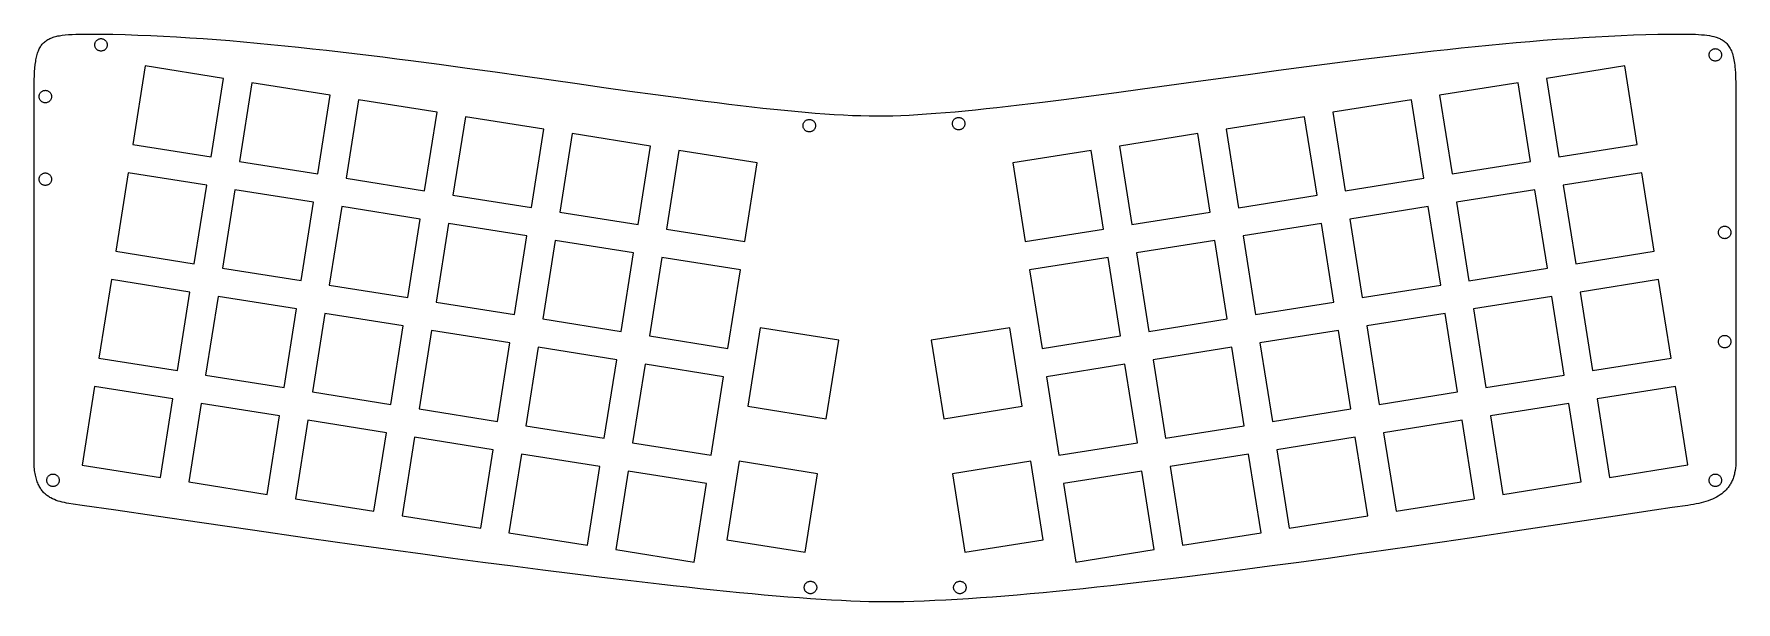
# Model space of a CAD drawing. Extents: x 5 to 305, y 5 to 105.
import ezdxf

# ---------------------------------------------------------------- set-up
doc = ezdxf.new("R2010")
doc.units = 0
doc.layers.get('0').update_dxf_attribs({"linetype": 'CONTINUOUS'})

msp = doc.modelspace()

# ---------------------------------------------------------------- linework, layer by layer
at = {"color": 7}
for p, q in [((5.688344, 101.831619), (5.764156, 102.031817)), ((5.764156, 102.031817), (5.845059, 102.223552)), ((5.845059, 102.223552), (5.931204, 102.407002)), ((5.931204, 102.407002), (6.022745, 102.582347)), ((6.022745, 102.582347), (6.119832, 102.749763)), ((6.119832, 102.749763), (6.222619, 102.90943)), ((6.222619, 102.90943), (6.331257, 103.061526)), ((6.331257, 103.061526), (6.445899, 103.206228)), ((6.445899, 103.206228), (6.566696, 103.343715)), ((6.566696, 103.343715), (6.693802, 103.474165)), ((6.693802, 103.474165), (6.827369, 103.597757)), ((6.827369, 103.597757), (6.967548, 103.714668)), ((6.967548, 103.714668), (7.114492, 103.825076)), ((7.114492, 103.825076), (7.268352, 103.929161)), ((7.268352, 103.929161), (7.429282, 104.0271)), ((7.429282, 104.0271), (7.597434, 104.119071)), ((7.597434, 104.119071), (7.772959, 104.205253)), ((7.772959, 104.205253), (7.95601, 104.285823)), ((7.95601, 104.285823), (8.146739, 104.360961)), ((8.146739, 104.360961), (8.345299, 104.430844)), ((8.345299, 104.430844), (8.551841, 104.49565)), ((8.551841, 104.49565), (8.766517, 104.555557)), ((8.766517, 104.555557), (8.989481, 104.610745)), ((8.989481, 104.610745), (9.220884, 104.66139)), ((9.220884, 104.66139), (9.460878, 104.707672)), ((9.460878, 104.707672), (9.709616, 104.749768)), ((9.709616, 104.749768), (9.96725, 104.787857)), ((9.96725, 104.787857), (10.509813, 104.852725)), ((10.509813, 104.852725), (11.089787, 104.903702)), ((11.089787, 104.903702), (11.708388, 104.942213)), ((11.708388, 104.942213), (12.366835, 104.969685)), ((12.366835, 104.969685), (13.066345, 104.987543)), ((13.066345, 104.987543), (13.808135, 104.997212)), ((13.808135, 104.997212), (14.593424, 105.000118)), ((14.593424, 105.000118), (15.65781, 104.997418)), ((15.65781, 104.997418), (16.729924, 104.989376)), ((15.708257, 103.099802), (15.713946, 103.212073)), ((15.713946, 102.987303), (15.708257, 103.099802)), ((15.713946, 103.212073), (15.73064, 103.321138)), ((15.73064, 102.878069), (15.713946, 102.987303)), ((15.73064, 103.321138), (15.757782, 103.426441)), ((15.757782, 102.77265), (15.73064, 102.878069)), ((15.757782, 103.426441), (15.794815, 103.527424)), ((15.794815, 102.671598), (15.757782, 102.77265)), ((15.794815, 103.527424), (15.841183, 103.62353)), ((15.841183, 102.575462), (15.794815, 102.671598)), ((15.841183, 103.62353), (15.896327, 103.714202)), ((15.896327, 102.484796), (15.841183, 102.575462)), ((15.896327, 103.714202), (15.959691, 103.798883)), ((15.959691, 102.400148), (15.896327, 102.484796)), ((15.959691, 103.798883), (16.030718, 103.877015)), ((16.030718, 102.322071), (15.959691, 102.400148)), ((16.030718, 103.877015), (16.108851, 103.948042)), ((16.108851, 102.251116), (16.030718, 102.322071)), ((16.108851, 103.948042), (16.193531, 104.011406)), ((16.193531, 102.187834), (16.108851, 102.251116)), ((16.193531, 104.011406), (16.284203, 104.066551)), ((16.284203, 102.132775), (16.193531, 102.187834)), ((16.284203, 104.066551), (16.380309, 104.112918)), ((16.380309, 102.086491), (16.284203, 102.132775)), ((16.380309, 104.112918), (16.481292, 104.149952)), ((16.481292, 102.049534), (16.380309, 102.086491)), ((16.481292, 104.149952), (16.586595, 104.177094)), ((16.586595, 102.022453), (16.481292, 102.049534)), ((16.586595, 104.177094), (16.695661, 104.193788)), ((16.695661, 102.0058), (16.586595, 102.022453)), ((16.695661, 104.193788), (16.807932, 104.199476)), ((16.807932, 102.000127), (16.695661, 102.0058)), ((16.729924, 104.989376), (18.896646, 104.957607)), ((16.807932, 104.199476), (16.920445, 104.193788)), ((16.807932, 104.199476), (16.807932, 104.199476)), ((16.920445, 102.0058), (16.807932, 102.000127)), ((16.920445, 104.193788), (17.029723, 104.177094)), ((17.029723, 102.022453), (16.920445, 102.0058)), ((17.029723, 104.177094), (17.13521, 104.149952)), ((17.13521, 102.049534), (17.029723, 102.022453)), ((17.13521, 104.149952), (17.236351, 104.112918)), ((17.236351, 102.086491), (17.13521, 102.049534)), ((17.236351, 104.112918), (17.332591, 104.066551)), ((17.332591, 102.132775), (17.236351, 102.086491)), ((17.332591, 104.066551), (17.423374, 104.011406)), ((17.423374, 102.187834), (17.332591, 102.132775)), ((17.423374, 104.011406), (17.508146, 103.948042)), ((17.508146, 102.251116), (17.423374, 102.187834)), ((17.508146, 103.948042), (17.586351, 103.877015)), ((17.586351, 102.322071), (17.508146, 102.251116)), ((17.586351, 103.877015), (17.657435, 103.798883)), ((17.657435, 102.400148), (17.586351, 102.322071)), ((17.657435, 103.798883), (17.720842, 103.714202)), ((17.720842, 102.484796), (17.657435, 102.400148)), ((17.720842, 103.714202), (17.776017, 103.62353)), ((17.776017, 102.575462), (17.720842, 102.484796)), ((17.776017, 103.62353), (17.822405, 103.527424)), ((17.822405, 102.671598), (17.776017, 102.575462)), ((17.822405, 103.527424), (17.859451, 103.426441)), ((17.859451, 102.77265), (17.822405, 102.671598)), ((17.859451, 103.426441), (17.886599, 103.321138)), ((17.886599, 102.878069), (17.859451, 102.77265)), ((17.886599, 103.321138), (17.903296, 103.212073)), ((17.903296, 102.987303), (17.886599, 102.878069)), ((17.903296, 103.212073), (17.908984, 103.099802)), ((17.908984, 103.099802), (17.903296, 102.987303)), ((18.896646, 104.957607), (21.092218, 104.905501)), ((21.092218, 104.905501), (23.315264, 104.833745)), ((23.315264, 104.833745), (25.564409, 104.743027)), ((25.564409, 104.743027), (27.838281, 104.634036)), ((27.838281, 104.634036), (30.135504, 104.50746)), ((30.135504, 104.50746), (32.454705, 104.363986)), ((32.454705, 104.363986), (34.794508, 104.204304)), ((34.794508, 104.204304), (37.15354, 104.029101)), ((37.15354, 104.029101), (39.530427, 103.839065)), ((39.530427, 103.839065), (41.923793, 103.634885)), ((41.923793, 103.634885), (44.332266, 103.417248)), ((44.332266, 103.417248), (46.754469, 103.186844)), ((46.754469, 103.186844), (49.18903, 102.944359)), ((49.18903, 102.944359), (51.634574, 102.690483)), ((51.634574, 102.690483), (54.089726, 102.425902)), ((54.089726, 102.425902), (56.553113, 102.151307)), ((56.553113, 102.151307), (59.02336, 101.867383)), ((249.197668, 101.743855), (251.668846, 102.023403)), ((251.668846, 102.023403), (254.131968, 102.294447)), ((254.131968, 102.294447), (256.585553, 102.556356)), ((256.585553, 102.556356), (259.028118, 102.808499)), ((259.028118, 102.808499), (261.458179, 103.050245)), ((261.458179, 103.050245), (263.874254, 103.280965)), ((263.874254, 103.280965), (266.27486, 103.500027)), ((266.27486, 103.500027), (268.658515, 103.706801)), ((268.658515, 103.706801), (271.023735, 103.900657)), ((271.023735, 103.900657), (273.369037, 104.080964)), ((273.369037, 104.080964), (275.69294, 104.247091)), ((275.69294, 104.247091), (277.99396, 104.398408)), ((277.99396, 104.398408), (280.270615, 104.534284)), ((280.270615, 104.534284), (282.52142, 104.65409)), ((282.52142, 104.65409), (284.744895, 104.757193)), ((284.744895, 104.757193), (286.939556, 104.842965)), ((286.939556, 104.842965), (289.103919, 104.910774)), ((289.103919, 104.910774), (291.236504, 104.959989)), ((291.236504, 104.959989), (293.335825, 104.989981)), ((293.335825, 104.989981), (295.400402, 105.000118)), ((295.400402, 105.000118), (296.065614, 104.997908)), ((296.065614, 104.997908), (296.699824, 104.990705)), ((296.699824, 104.990705), (297.303758, 104.977646)), ((297.303758, 104.977646), (297.87814, 104.95787)), ((297.87814, 104.95787), (298.423695, 104.930517)), ((298.423695, 104.930517), (298.941149, 104.894723)), ((298.941149, 104.894723), (299.431225, 104.849629)), ((299.431225, 104.849629), (299.89465, 104.794372)), ((299.89465, 104.794372), (300.332147, 104.728092)), ((300.332147, 104.728092), (300.744442, 104.649926)), ((300.455339, 101.950313), (300.518621, 102.034994)), ((300.518621, 102.034994), (300.589577, 102.113126)), ((300.589577, 102.113126), (300.667653, 102.184153)), ((300.667653, 102.184153), (300.752301, 102.247517)), ((300.744442, 104.649926), (301.132259, 104.559013)), ((300.752301, 102.247517), (300.842968, 102.302662)), ((300.842968, 102.302662), (300.939103, 102.349029)), ((300.939103, 102.349029), (301.040156, 102.386063)), ((301.040156, 102.386063), (301.145575, 102.413205)), ((301.132259, 104.559013), (301.496325, 104.454492)), ((301.145575, 102.413205), (301.254809, 102.429899)), ((301.254809, 102.429899), (301.367307, 102.435587)), ((301.367307, 102.435587), (301.479578, 102.429899)), ((301.367307, 102.435587), (301.367307, 102.435587)), ((301.479578, 102.429899), (301.588643, 102.413205)), ((301.496325, 104.454492), (301.669676, 104.396859)), ((301.588643, 102.413205), (301.693946, 102.386063)), ((301.669676, 104.396859), (301.837362, 104.335501)), ((301.693946, 102.386063), (301.794929, 102.349029)), ((301.794929, 102.349029), (301.891035, 102.302662)), ((301.837362, 104.335501), (301.999472, 104.27031)), ((301.891035, 102.302662), (301.981707, 102.247517)), ((301.981707, 102.247517), (302.066388, 102.184153)), ((301.999472, 104.27031), (302.156097, 104.201179)), ((302.066388, 102.184153), (302.14452, 102.113126)), ((302.14452, 102.113126), (302.215547, 102.034994)), ((302.156097, 104.201179), (302.307327, 104.128)), ((302.215547, 102.034994), (302.278911, 101.950313)), ((302.307327, 104.128), (302.453254, 104.050665)), ((302.453254, 104.050665), (302.593967, 103.969066)), ((302.593967, 103.969066), (302.729558, 103.883097)), ((302.729558, 103.883097), (302.904097, 103.760318)), ((302.904097, 103.760318), (303.069745, 103.629167)), ((303.069745, 103.629167), (303.226722, 103.489379)), ((303.226722, 103.489379), (303.375249, 103.340694)), ((303.375249, 103.340694), (303.515547, 103.182848)), ((303.515547, 103.182848), (303.647837, 103.015579)), ((303.647837, 103.015579), (303.772338, 102.838624)), ((303.772338, 102.838624), (303.889273, 102.651722)), ((303.889273, 102.651722), (303.998862, 102.45461)), ((303.998862, 102.45461), (304.101326, 102.247025)), ((304.101326, 102.247025), (304.196886, 102.028705)), ((304.196886, 102.028705), (304.285762, 101.799388)), ((5.096754, 98.37788), (5.146843, 99.019955)), ((5.146843, 99.019955), (5.209987, 99.619625)), ((5.209987, 99.619625), (5.287403, 100.178318)), ((5.287403, 100.178318), (5.331845, 100.442742)), ((5.331845, 100.442742), (5.380311, 100.697457)), ((5.380311, 100.697457), (5.432954, 100.94264)), ((5.432954, 100.94264), (5.489927, 101.17847)), ((5.489927, 101.17847), (5.551382, 101.405124)), ((5.551382, 101.405124), (5.61747, 101.622781)), ((5.61747, 101.622781), (5.688344, 101.831619)), ((24.585579, 99.388745), (22.395877, 85.560131)), ((38.412815, 97.197664), (24.585579, 99.388745)), ((59.02336, 101.867383), (61.499092, 101.574821)), ((61.499092, 101.574821), (63.978936, 101.274308)), ((63.978936, 101.274308), (66.461517, 100.966531)), ((66.461517, 100.966531), (68.945461, 100.65218)), ((68.945461, 100.65218), (71.429393, 100.331943)), ((71.429393, 100.331943), (76.391726, 99.67656)), ((76.391726, 99.67656), (81.337521, 99.00589)), ((81.337521, 99.00589), (86.255784, 98.325436)), ((224.369089, 98.619324), (229.316208, 99.276958)), ((229.316208, 99.276958), (234.284487, 99.923273)), ((234.284487, 99.923273), (239.262065, 100.553223)), ((239.262065, 100.553223), (241.750634, 100.860486)), ((241.750634, 100.860486), (244.23708, 101.161765)), ((244.23708, 101.161765), (246.719919, 101.456432)), ((246.719919, 101.456432), (249.197668, 101.743855)), ((285.415137, 99.387367), (271.586523, 97.197664)), ((287.604839, 85.560131), (285.415137, 99.387367)), ((300.267632, 101.335913), (300.273306, 101.448184)), ((300.273306, 101.223415), (300.267632, 101.335913)), ((300.273306, 101.448184), (300.289958, 101.557249)), ((300.289958, 101.11418), (300.273306, 101.223415)), ((300.289958, 101.557249), (300.317039, 101.662552)), ((300.317039, 101.008762), (300.289958, 101.11418)), ((300.317039, 101.662552), (300.353997, 101.763535)), ((300.353997, 100.907709), (300.317039, 101.008762)), ((300.353997, 101.763535), (300.40028, 101.859641)), ((300.40028, 100.811574), (300.353997, 100.907709)), ((300.40028, 101.859641), (300.455339, 101.950313)), ((300.455339, 100.720907), (300.40028, 100.811574)), ((300.518621, 100.636259), (300.455339, 100.720907)), ((300.589577, 100.558182), (300.518621, 100.636259)), ((300.667653, 100.487227), (300.589577, 100.558182)), ((300.752301, 100.423945), (300.667653, 100.487227)), ((300.842968, 100.368886), (300.752301, 100.423945)), ((300.939103, 100.322603), (300.842968, 100.368886)), ((301.040156, 100.285645), (300.939103, 100.322603)), ((301.145575, 100.258564), (301.040156, 100.285645)), ((301.254809, 100.241912), (301.145575, 100.258564)), ((301.367307, 100.236238), (301.254809, 100.241912)), ((301.479578, 100.241912), (301.367307, 100.236238)), ((301.588643, 100.258564), (301.479578, 100.241912)), ((301.693946, 100.285645), (301.588643, 100.258564)), ((301.794929, 100.322603), (301.693946, 100.285645)), ((301.891035, 100.368886), (301.794929, 100.322603)), ((301.981707, 100.423945), (301.891035, 100.368886)), ((302.066388, 100.487227), (301.981707, 100.423945)), ((302.14452, 100.558182), (302.066388, 100.487227)), ((302.215547, 100.636259), (302.14452, 100.558182)), ((302.278911, 100.720907), (302.215547, 100.636259)), ((302.278911, 101.950313), (302.334056, 101.859641)), ((302.334056, 100.811574), (302.278911, 100.720907)), ((302.334056, 101.859641), (302.380423, 101.763535)), ((302.380423, 100.907709), (302.334056, 100.811574)), ((302.380423, 101.763535), (302.417457, 101.662552)), ((302.417457, 101.008762), (302.380423, 100.907709)), ((302.417457, 101.662552), (302.444599, 101.557249)), ((302.444599, 101.11418), (302.417457, 101.008762)), ((302.444599, 101.557249), (302.461293, 101.448184)), ((302.461293, 101.223415), (302.444599, 101.11418)), ((302.461293, 101.448184), (302.466981, 101.335913)), ((302.466981, 101.335913), (302.461293, 101.223415)), ((304.285762, 101.799388), (304.368175, 101.558811)), ((304.368175, 101.558811), (304.444347, 101.306711)), ((304.444347, 101.306711), (304.514498, 101.042827)), ((304.514498, 101.042827), (304.578848, 100.766896)), ((304.578848, 100.766896), (304.637619, 100.478655)), ((304.637619, 100.478655), (304.691031, 100.177843)), ((304.691031, 100.177843), (304.739306, 99.864196)), ((304.739306, 99.864196), (304.782664, 99.537452)), ((304.782664, 99.537452), (304.821326, 99.197349)), ((304.821326, 99.197349), (304.855512, 98.843625)), ((5.0026, 95.35703), (5.012644, 96.182977)), ((5.012644, 96.182977), (5.030873, 96.960817)), ((5.030873, 96.960817), (5.058504, 97.691976)), ((5.058504, 97.691976), (5.096754, 98.37788)), ((36.223112, 83.370429), (38.412815, 97.197664)), ((43.401313, 96.408048), (41.21161, 82.580813)), ((57.228548, 94.218345), (43.401313, 96.408048)), ((86.255784, 98.325436), (91.135522, 97.640704)), ((91.135522, 97.640704), (100.73544, 96.280427)), ((100.73544, 96.280427), (105.433633, 95.615893)), ((200.366097, 95.337902), (209.773325, 96.628944)), ((209.773325, 96.628944), (219.454995, 97.955414)), ((219.454995, 97.955414), (224.369089, 98.619324)), ((266.599403, 96.408048), (252.772168, 94.216967)), ((268.790484, 82.579435), (266.599403, 96.408048)), ((271.586523, 97.197664), (273.776226, 83.370429)), ((304.855512, 98.843625), (304.911342, 98.094262)), ((304.911342, 98.094262), (304.951921, 97.287264)), ((304.951921, 97.287264), (304.979016, 96.420531)), ((304.979016, 96.420531), (304.994392, 95.491965)), ((4.999523, 94.481551), (5.0026, 95.35703)), ((4.999523, 90.85042), (4.999523, 94.481551)), ((5.892491, 93.995103), (5.89818, 94.107617)), ((5.89818, 93.882832), (5.892491, 93.995103)), ((5.89818, 94.107617), (5.914874, 94.216895)), ((5.914874, 93.773767), (5.89818, 93.882832)), ((5.914874, 94.216895), (5.942016, 94.322382)), ((5.942016, 93.668464), (5.914874, 93.773767)), ((5.942016, 94.322382), (5.979049, 94.423522)), ((5.979049, 93.567481), (5.942016, 93.668464)), ((5.979049, 94.423522), (6.025417, 94.519762)), ((6.025417, 93.471375), (5.979049, 93.567481)), ((6.025417, 94.519762), (6.080561, 94.610545)), ((6.080561, 93.380703), (6.025417, 93.471375)), ((6.080561, 94.610545), (6.143925, 94.695317)), ((6.143925, 93.296022), (6.080561, 93.380703)), ((6.143925, 94.695317), (6.214952, 94.773523)), ((6.214952, 93.21789), (6.143925, 93.296022)), ((6.214952, 94.773523), (6.293085, 94.844606)), ((6.293085, 93.146863), (6.214952, 93.21789)), ((6.293085, 94.844606), (6.377765, 94.908013)), ((6.377765, 93.083499), (6.293085, 93.146863)), ((6.377765, 94.908013), (6.468437, 94.963188)), ((6.468437, 93.028354), (6.377765, 93.083499)), ((6.468437, 94.963188), (6.564543, 95.009576)), ((6.564543, 92.981987), (6.468437, 93.028354)), ((6.564543, 95.009576), (6.665526, 95.046622)), ((6.665526, 95.046622), (6.770829, 95.073771)), ((6.770829, 95.073771), (6.879895, 95.090467)), ((6.879895, 95.090467), (6.992166, 95.096156)), ((6.992166, 95.096156), (7.104664, 95.090467)), ((6.992166, 95.096156), (6.992166, 95.096156)), ((7.104664, 95.090467), (7.213898, 95.073771)), ((7.213898, 95.073771), (7.319317, 95.046622)), ((7.319317, 95.046622), (7.42037, 95.009576)), ((7.42037, 95.009576), (7.516505, 94.963188)), ((7.516505, 93.028354), (7.42037, 92.981987)), ((7.516505, 94.963188), (7.607172, 94.908013)), ((7.607172, 93.083499), (7.516505, 93.028354)), ((7.607172, 94.908013), (7.691819, 94.844606)), ((7.691819, 93.146863), (7.607172, 93.083499)), ((7.691819, 94.844606), (7.769896, 94.773523)), ((7.769896, 93.21789), (7.691819, 93.146863)), ((7.769896, 94.773523), (7.840851, 94.695317)), ((7.840851, 93.296022), (7.769896, 93.21789)), ((7.840851, 94.695317), (7.904134, 94.610545)), ((7.904134, 93.380703), (7.840851, 93.296022)), ((7.904134, 94.610545), (7.959192, 94.519762)), ((7.959192, 93.471375), (7.904134, 93.380703)), ((7.959192, 94.519762), (8.005476, 94.423522)), ((8.005476, 93.567481), (7.959192, 93.471375)), ((8.005476, 94.423522), (8.042434, 94.322382)), ((8.042434, 93.668464), (8.005476, 93.567481)), ((8.042434, 94.322382), (8.069514, 94.216895)), ((8.069514, 93.773767), (8.042434, 93.668464)), ((8.069514, 94.216895), (8.086167, 94.107617)), ((8.086167, 93.882832), (8.069514, 93.773767)), ((8.086167, 94.107617), (8.09184, 93.995103)), ((8.09184, 93.995103), (8.086167, 93.882832)), ((55.038845, 80.39111), (57.228548, 94.218345)), ((62.217046, 93.427352), (60.025966, 79.600116)), ((76.044282, 91.237649), (62.217046, 93.427352)), ((105.433633, 95.615893), (110.049322, 94.969101)), ((110.049322, 94.969101), (114.571513, 94.345559)), ((114.571513, 94.345559), (118.989211, 93.750769)), ((118.989211, 93.750769), (121.15544, 93.465878)), ((121.15544, 93.465878), (123.291423, 93.190239)), ((123.291423, 93.190239), (125.395786, 92.924541)), ((180.694811, 92.771616), (182.754564, 93.023521)), ((182.754564, 93.023521), (186.977426, 93.556043)), ((186.977426, 93.556043), (191.328211, 94.122643)), ((191.328211, 94.122643), (195.795055, 94.718278)), ((195.795055, 94.718278), (200.366097, 95.337902)), ((247.78367, 93.427352), (233.956434, 91.237649)), ((249.97475, 79.600116), (247.78367, 93.427352)), ((252.772168, 94.216967), (254.961871, 80.389732)), ((304.994392, 95.491965), (304.999817, 94.499465)), ((304.999817, 94.499465), (305.004468, 81.530189)), ((4.99953, 83.104468), (4.999523, 90.85042)), ((6.665526, 92.944953), (6.564543, 92.981987)), ((6.770829, 92.917811), (6.665526, 92.944953)), ((6.879895, 92.901117), (6.770829, 92.917811)), ((6.992166, 92.895429), (6.879895, 92.901117)), ((7.104664, 92.901117), (6.992166, 92.895429)), ((7.213898, 92.917811), (7.104664, 92.901117)), ((7.319317, 92.944953), (7.213898, 92.917811)), ((7.42037, 92.981987), (7.319317, 92.944953)), ((73.854579, 77.410414), (76.044282, 91.237649)), ((81.031402, 90.448033), (78.841699, 76.620798)), ((94.858637, 88.25833), (81.031402, 90.448033)), ((125.395786, 92.924541), (127.467154, 92.669473)), ((127.467154, 92.669473), (129.504153, 92.425722)), ((129.504153, 92.425722), (131.505409, 92.193976)), ((131.505409, 92.193976), (133.469548, 91.974924)), ((133.469548, 91.974924), (135.395195, 91.769254)), ((135.395195, 91.769254), (137.280975, 91.577653)), ((137.280975, 91.577653), (139.125516, 91.400811)), ((139.125516, 91.400811), (140.927442, 91.239415)), ((140.927442, 91.239415), (142.685379, 91.094154)), ((142.685379, 91.094154), (144.397952, 90.965715)), ((144.397952, 90.965715), (146.063788, 90.854787)), ((146.063788, 90.854787), (147.681513, 90.762058)), ((147.681513, 90.762058), (149.249751, 90.688216)), ((149.249751, 90.688216), (150.767129, 90.633949)), ((150.767129, 90.633949), (152.232272, 90.599946)), ((152.232272, 90.599946), (153.643806, 90.586894)), ((153.643806, 90.586894), (154.32904, 90.58844)), ((154.32904, 90.58844), (155.000357, 90.595482)), ((155.000357, 90.595482), (156.357982, 90.625013)), ((156.357982, 90.625013), (157.772795, 90.673783)), ((157.772795, 90.673783), (159.243313, 90.741161)), ((159.243313, 90.741161), (160.768054, 90.826516)), ((160.768054, 90.826516), (162.345535, 90.929219)), ((162.345535, 90.929219), (163.974272, 91.048638)), ((163.974272, 91.048638), (165.652784, 91.184143)), ((165.652784, 91.184143), (167.379587, 91.335104)), ((167.141061, 89.927305), (167.212016, 90.00551)), ((167.212016, 90.00551), (167.290093, 90.076594)), ((167.290093, 90.076594), (167.37474, 90.140001)), ((167.37474, 90.140001), (167.465407, 90.195176)), ((167.379587, 91.335104), (169.153198, 91.500889)), ((167.465407, 90.195176), (167.561542, 90.241564)), ((167.561542, 90.241564), (167.662595, 90.27861)), ((167.662595, 90.27861), (167.768014, 90.305759)), ((167.768014, 90.305759), (167.877248, 90.322455)), ((167.877248, 90.322455), (167.989746, 90.328144)), ((167.989746, 90.328144), (168.102017, 90.322455)), ((167.989746, 90.328144), (167.989746, 90.328144)), ((168.102017, 90.322455), (168.211083, 90.305759)), ((168.211083, 90.305759), (168.316386, 90.27861)), ((168.316386, 90.27861), (168.417369, 90.241564)), ((168.417369, 90.241564), (168.513475, 90.195176)), ((168.513475, 90.195176), (168.604147, 90.140001)), ((168.604147, 90.140001), (168.688827, 90.076594)), ((168.688827, 90.076594), (168.76696, 90.00551)), ((168.76696, 90.00551), (168.837986, 89.927305)), ((169.153198, 91.500889), (170.972136, 91.680869)), ((170.972136, 91.680869), (172.834916, 91.874413)), ((172.834916, 91.874413), (174.740056, 92.08089)), ((174.740056, 92.08089), (176.686074, 92.29967)), ((176.686074, 92.29967), (178.671487, 92.530122)), ((178.671487, 92.530122), (180.694811, 92.771616)), ((228.967936, 90.448033), (215.140701, 88.256952)), ((231.157639, 76.61942), (228.967936, 90.448033)), ((233.956434, 91.237649), (236.146137, 77.409036)), ((92.668934, 74.431095), (94.858637, 88.25833)), ((99.847135, 87.468714), (97.657433, 73.640101)), ((113.674371, 85.277634), (99.847135, 87.468714)), ((140.555762, 88.874313), (140.561435, 88.986827)), ((140.561435, 88.762042), (140.555762, 88.874313)), ((140.561435, 88.986827), (140.578088, 89.096105)), ((140.578088, 88.652977), (140.561435, 88.762042)), ((140.578088, 89.096105), (140.605168, 89.201592)), ((140.605168, 88.547674), (140.578088, 88.652977)), ((140.605168, 89.201592), (140.642126, 89.302733)), ((140.642126, 88.446691), (140.605168, 88.547674)), ((140.642126, 89.302733), (140.68841, 89.398972)), ((140.68841, 88.350585), (140.642126, 88.446691)), ((140.68841, 89.398972), (140.743468, 89.489755)), ((140.743468, 88.259913), (140.68841, 88.350585)), ((140.743468, 89.489755), (140.806751, 89.574527)), ((140.806751, 88.175232), (140.743468, 88.259913)), ((140.806751, 89.574527), (140.877706, 89.652733)), ((140.877706, 88.0971), (140.806751, 88.175232)), ((140.877706, 89.652733), (140.955783, 89.723816)), ((140.955783, 88.026073), (140.877706, 88.0971)), ((140.955783, 89.723816), (141.04043, 89.787223)), ((141.04043, 87.962709), (140.955783, 88.026073)), ((141.04043, 89.787223), (141.131097, 89.842398)), ((141.131097, 87.907564), (141.04043, 87.962709)), ((141.131097, 89.842398), (141.227232, 89.888786)), ((141.227232, 87.861197), (141.131097, 87.907564)), ((141.227232, 89.888786), (141.328285, 89.925832)), ((141.328285, 87.824163), (141.227232, 87.861197)), ((141.328285, 89.925832), (141.433704, 89.952981)), ((141.433704, 87.797021), (141.328285, 87.824163)), ((141.433704, 89.952981), (141.542938, 89.969677)), ((141.542938, 87.780327), (141.433704, 87.797021)), ((141.542938, 89.969677), (141.655436, 89.975366)), ((141.655436, 87.774639), (141.542938, 87.780327)), ((141.655436, 89.975366), (141.767934, 89.969677)), ((141.655436, 89.975366), (141.655436, 89.975366)), ((141.767934, 87.780327), (141.655436, 87.774639)), ((141.767934, 89.969677), (141.877168, 89.952981)), ((141.877168, 87.797021), (141.767934, 87.780327)), ((141.877168, 89.952981), (141.982587, 89.925832)), ((141.982587, 87.824163), (141.877168, 87.797021)), ((141.982587, 89.925832), (142.08364, 89.888786)), ((142.08364, 87.861197), (141.982587, 87.824163)), ((142.08364, 89.888786), (142.179775, 89.842398)), ((142.179775, 87.907564), (142.08364, 87.861197)), ((142.179775, 89.842398), (142.270442, 89.787223)), ((142.270442, 87.962709), (142.179775, 87.907564)), ((142.270442, 89.787223), (142.35509, 89.723816)), ((142.35509, 88.026073), (142.270442, 87.962709)), ((142.35509, 89.723816), (142.433166, 89.652733)), ((142.433166, 88.0971), (142.35509, 88.026073)), ((142.433166, 89.652733), (142.504122, 89.574527)), ((142.504122, 88.175232), (142.433166, 88.0971)), ((142.504122, 89.574527), (142.567404, 89.489755)), ((142.567404, 88.259913), (142.504122, 88.175232)), ((142.567404, 89.489755), (142.622463, 89.398972)), ((142.622463, 88.350585), (142.567404, 88.259913)), ((142.622463, 89.398972), (142.668746, 89.302733)), ((142.668746, 88.446691), (142.622463, 88.350585)), ((142.668746, 89.302733), (142.705704, 89.201592)), ((142.705704, 88.547674), (142.668746, 88.446691)), ((142.705704, 89.201592), (142.732785, 89.096105)), ((142.732785, 88.652977), (142.705704, 88.547674)), ((142.732785, 89.096105), (142.749437, 88.986827)), ((142.749437, 88.762042), (142.732785, 88.652977)), ((142.749437, 88.986827), (142.755111, 88.874313)), ((142.755111, 88.874313), (142.749437, 88.762042)), ((166.890072, 89.227091), (166.895745, 89.339605)), ((166.895745, 89.11482), (166.890072, 89.227091)), ((166.895745, 89.339605), (166.912397, 89.448883)), ((166.912397, 89.005755), (166.895745, 89.11482)), ((166.912397, 89.448883), (166.939478, 89.554369)), ((166.939478, 88.900452), (166.912397, 89.005755)), ((166.939478, 89.554369), (166.976436, 89.65551)), ((166.976436, 88.799469), (166.939478, 88.900452)), ((166.976436, 89.65551), (167.02272, 89.75175)), ((167.02272, 88.703363), (166.976436, 88.799469)), ((167.02272, 89.75175), (167.077778, 89.842533)), ((167.077778, 88.612691), (167.02272, 88.703363)), ((167.077778, 89.842533), (167.141061, 89.927305)), ((167.141061, 88.52801), (167.077778, 88.612691)), ((167.212016, 88.449878), (167.141061, 88.52801)), ((167.290093, 88.378851), (167.212016, 88.449878)), ((167.37474, 88.315487), (167.290093, 88.378851)), ((167.465407, 88.260342), (167.37474, 88.315487)), ((167.561542, 88.213975), (167.465407, 88.260342)), ((167.662595, 88.176941), (167.561542, 88.213975)), ((167.768014, 88.149799), (167.662595, 88.176941)), ((167.877248, 88.133105), (167.768014, 88.149799)), ((167.989746, 88.127417), (167.877248, 88.133105)), ((168.102017, 88.133105), (167.989746, 88.127417)), ((168.211083, 88.149799), (168.102017, 88.133105)), ((168.316386, 88.176941), (168.211083, 88.149799)), ((168.417369, 88.213975), (168.316386, 88.176941)), ((168.513475, 88.260342), (168.417369, 88.213975)), ((168.604147, 88.315487), (168.513475, 88.260342)), ((168.688827, 88.378851), (168.604147, 88.315487)), ((168.76696, 88.449878), (168.688827, 88.378851)), ((168.837986, 88.52801), (168.76696, 88.449878)), ((168.837986, 89.927305), (168.901351, 89.842533)), ((168.901351, 88.612691), (168.837986, 88.52801)), ((168.901351, 89.842533), (168.956495, 89.75175)), ((168.956495, 88.703363), (168.901351, 88.612691)), ((168.956495, 89.75175), (169.002863, 89.65551)), ((169.002863, 88.799469), (168.956495, 88.703363)), ((169.002863, 89.65551), (169.039896, 89.554369)), ((169.039896, 88.900452), (169.002863, 88.799469)), ((169.039896, 89.554369), (169.067038, 89.448883)), ((169.067038, 89.005755), (169.039896, 88.900452)), ((169.067038, 89.448883), (169.083732, 89.339605)), ((169.083732, 89.11482), (169.067038, 89.005755)), ((169.083732, 89.339605), (169.089421, 89.227091)), ((169.089421, 89.227091), (169.083732, 89.11482)), ((210.152203, 87.467336), (196.324967, 85.277634)), ((212.341905, 73.640101), (210.152203, 87.467336)), ((215.140701, 88.256952), (217.330404, 74.429717)), ((22.395877, 85.560131), (36.223112, 83.370429)), ((111.484668, 71.450398), (113.674371, 85.277634)), ((118.662869, 84.488018), (116.473166, 70.659405)), ((132.490104, 82.298315), (118.662869, 84.488018)), ((191.336469, 84.48664), (177.510612, 82.296937)), ((193.526172, 70.659405), (191.336469, 84.48664)), ((196.324967, 85.277634), (198.51467, 71.44902)), ((273.776226, 83.370429), (287.604839, 85.560131)), ((4.99953, 30.000388), (4.99953, 83.104468)), ((41.21161, 82.580813), (55.038845, 80.39111)), ((130.300401, 68.469702), (132.490104, 82.298315)), ((177.510612, 82.296937), (179.700315, 68.469702)), ((254.961871, 80.389732), (268.790484, 82.579435)), ((305.004468, 81.530189), (305.003951, 62.249927)), ((5.892491, 79.44302), (5.89818, 79.555534)), ((5.89818, 79.330749), (5.892491, 79.44302)), ((5.89818, 79.555534), (5.914874, 79.664811)), ((5.914874, 79.221683), (5.89818, 79.330749)), ((5.914874, 79.664811), (5.942016, 79.770298)), ((5.942016, 79.116381), (5.914874, 79.221683)), ((5.942016, 79.770298), (5.979049, 79.871439)), ((5.979049, 79.015397), (5.942016, 79.116381)), ((5.979049, 79.871439), (6.025417, 79.967679)), ((6.025417, 78.919291), (5.979049, 79.015397)), ((6.025417, 79.967679), (6.080561, 80.058462)), ((6.080561, 78.828619), (6.025417, 78.919291)), ((6.080561, 80.058462), (6.143925, 80.143234)), ((6.143925, 78.743939), (6.080561, 78.828619)), ((6.143925, 80.143234), (6.214952, 80.221439)), ((6.214952, 78.665806), (6.143925, 78.743939)), ((6.214952, 80.221439), (6.293085, 80.292523)), ((6.293085, 78.59478), (6.214952, 78.665806)), ((6.293085, 80.292523), (6.377765, 80.35593)), ((6.377765, 78.531415), (6.293085, 78.59478)), ((6.377765, 80.35593), (6.468437, 80.411105)), ((6.468437, 78.476271), (6.377765, 78.531415)), ((6.468437, 80.411105), (6.564543, 80.457493)), ((6.564543, 78.429904), (6.468437, 78.476271)), ((6.564543, 80.457493), (6.665526, 80.494539)), ((6.665526, 78.39287), (6.564543, 78.429904)), ((6.665526, 80.494539), (6.770829, 80.521687)), ((6.770829, 78.365728), (6.665526, 78.39287)), ((6.770829, 80.521687), (6.879895, 80.538384)), ((6.879895, 78.349034), (6.770829, 78.365728)), ((6.879895, 80.538384), (6.992166, 80.544072)), ((6.992166, 78.343345), (6.879895, 78.349034)), ((6.992166, 80.544072), (7.104664, 80.538384)), ((6.992166, 80.544072), (6.992166, 80.544072)), ((7.104664, 78.349034), (6.992166, 78.343345)), ((7.104664, 80.538384), (7.213898, 80.521687)), ((7.213898, 78.365728), (7.104664, 78.349034)), ((7.213898, 80.521687), (7.319317, 80.494539)), ((7.319317, 78.39287), (7.213898, 78.365728)), ((7.319317, 80.494539), (7.42037, 80.457493)), ((7.42037, 78.429904), (7.319317, 78.39287)), ((7.42037, 80.457493), (7.516505, 80.411105)), ((7.516505, 78.476271), (7.42037, 78.429904)), ((7.516505, 80.411105), (7.607172, 80.35593)), ((7.607172, 78.531415), (7.516505, 78.476271)), ((7.607172, 80.35593), (7.691819, 80.292523)), ((7.691819, 78.59478), (7.607172, 78.531415)), ((7.691819, 80.292523), (7.769896, 80.221439)), ((7.769896, 78.665806), (7.691819, 78.59478)), ((7.769896, 80.221439), (7.840851, 80.143234)), ((7.840851, 78.743939), (7.769896, 78.665806)), ((7.840851, 80.143234), (7.904134, 80.058462)), ((7.904134, 78.828619), (7.840851, 78.743939)), ((7.904134, 80.058462), (7.959192, 79.967679)), ((7.959192, 78.919291), (7.904134, 78.828619)), ((7.959192, 79.967679), (8.005476, 79.871439)), ((8.005476, 79.015397), (7.959192, 78.919291)), ((8.005476, 79.871439), (8.042434, 79.770298)), ((8.042434, 79.116381), (8.005476, 79.015397)), ((8.042434, 79.770298), (8.069514, 79.664811)), ((8.069514, 79.221683), (8.042434, 79.116381)), ((8.069514, 79.664811), (8.086167, 79.555534)), ((8.086167, 79.330749), (8.069514, 79.221683)), ((8.086167, 79.555534), (8.09184, 79.44302)), ((8.09184, 79.44302), (8.086167, 79.330749)), ((21.606261, 80.573011), (19.413802, 66.744398)), ((35.433496, 78.381931), (21.606261, 80.573011)), ((33.242415, 64.554695), (35.433496, 78.381931)), ((60.025966, 79.600116), (73.854579, 77.410414)), ((236.146137, 77.409036), (249.97475, 79.600116)), ((288.394455, 80.573011), (274.56722, 78.383309)), ((274.56722, 78.383309), (276.756923, 64.554695)), ((290.584158, 66.744398), (288.394455, 80.573011)), ((40.420616, 77.592315), (38.230914, 63.765079)), ((54.24923, 75.402612), (40.420616, 77.592315)), ((52.058149, 61.575377), (54.24923, 75.402612)), ((78.841699, 76.620798), (92.668934, 74.431095)), ((217.330404, 74.429717), (231.157639, 76.61942)), ((269.5801, 77.592315), (255.751487, 75.402612)), ((255.751487, 75.402612), (257.942567, 61.573999)), ((271.769803, 63.763701), (269.5801, 77.592315)), ((59.23635, 74.612996), (57.046647, 60.784383)), ((73.063585, 72.421915), (59.23635, 74.612996)), ((70.873882, 58.59468), (73.063585, 72.421915)), ((97.657433, 73.640101), (111.484668, 71.450398)), ((198.51467, 71.44902), (212.341905, 73.640101)), ((250.764366, 74.611618), (236.935753, 72.421915)), ((236.935753, 72.421915), (239.126834, 58.593302)), ((252.954069, 60.784383), (250.764366, 74.611618)), ((78.052083, 71.632299), (75.861003, 57.805064)), ((91.879319, 69.442597), (78.052083, 71.632299)), ((89.689616, 55.615362), (91.879319, 69.442597)), ((116.473166, 70.659405), (130.300401, 68.469702)), ((179.700315, 68.469702), (193.526172, 70.659405)), ((231.948633, 71.632299), (218.12002, 69.441219)), ((218.12002, 69.441219), (220.3111, 55.613984)), ((234.138336, 57.803686), (231.948633, 71.632299)), ((301.915766, 70.066848), (301.921455, 70.179119)), ((301.921455, 69.954334), (301.915766, 70.066848)), ((301.921455, 70.179119), (301.938151, 70.288185)), ((301.938151, 69.845057), (301.921455, 69.954334)), ((301.938151, 70.288185), (301.9653, 70.393488)), ((301.9653, 69.73957), (301.938151, 69.845057)), ((301.9653, 70.393488), (302.002346, 70.494471)), ((302.002346, 69.638429), (301.9653, 69.73957)), ((302.002346, 70.494471), (302.048734, 70.590577)), ((302.048734, 69.542189), (302.002346, 69.638429)), ((302.048734, 70.590577), (302.103909, 70.681249)), ((302.103909, 69.451406), (302.048734, 69.542189)), ((302.103909, 70.681249), (302.167316, 70.765929)), ((302.167316, 69.366634), (302.103909, 69.451406)), ((302.167316, 70.765929), (302.238399, 70.844062)), ((302.238399, 69.288429), (302.167316, 69.366634)), ((302.238399, 70.844062), (302.316605, 70.915088)), ((302.316605, 69.217345), (302.238399, 69.288429)), ((302.316605, 70.915088), (302.401376, 70.978453)), ((302.401376, 69.153938), (302.316605, 69.217345)), ((302.401376, 70.978453), (302.49216, 71.033597)), ((302.49216, 69.098763), (302.401376, 69.153938)), ((302.49216, 71.033597), (302.588399, 71.079965)), ((302.588399, 69.052375), (302.49216, 69.098763)), ((302.588399, 71.079965), (302.68954, 71.116998)), ((302.68954, 69.015329), (302.588399, 69.052375)), ((302.68954, 71.116998), (302.795027, 71.14414)), ((302.795027, 68.988181), (302.68954, 69.015329)), ((302.795027, 71.14414), (302.904305, 71.160834)), ((302.904305, 71.160834), (303.016819, 71.166523)), ((303.016819, 71.166523), (303.12909, 71.160834)), ((303.016819, 71.166523), (303.016819, 71.166523)), ((303.12909, 71.160834), (303.238155, 71.14414)), ((303.238155, 71.14414), (303.343458, 71.116998)), ((303.343458, 69.015329), (303.238155, 68.988181)), ((303.343458, 71.116998), (303.444441, 71.079965)), ((303.444441, 69.052375), (303.343458, 69.015329)), ((303.444441, 71.079965), (303.540547, 71.033597)), ((303.540547, 69.098763), (303.444441, 69.052375)), ((303.540547, 71.033597), (303.631219, 70.978453)), ((303.631219, 69.153938), (303.540547, 69.098763)), ((303.631219, 70.978453), (303.7159, 70.915088)), ((303.7159, 69.217345), (303.631219, 69.153938)), ((303.7159, 70.915088), (303.794032, 70.844062)), ((303.794032, 69.288429), (303.7159, 69.217345)), ((303.794032, 70.844062), (303.865059, 70.765929)), ((303.865059, 69.366634), (303.794032, 69.288429)), ((303.865059, 70.765929), (303.928423, 70.681249)), ((303.928423, 69.451406), (303.865059, 69.366634)), ((303.928423, 70.681249), (303.983568, 70.590577)), ((303.983568, 69.542189), (303.928423, 69.451406)), ((303.983568, 70.590577), (304.029935, 70.494471)), ((304.029935, 69.638429), (303.983568, 69.542189)), ((304.029935, 70.494471), (304.066968, 70.393488)), ((304.066968, 69.73957), (304.029935, 69.638429)), ((304.066968, 70.393488), (304.094111, 70.288185)), ((304.094111, 69.845057), (304.066968, 69.73957)), ((304.094111, 70.288185), (304.110805, 70.179119)), ((304.110805, 69.954334), (304.094111, 69.845057)), ((304.110805, 70.179119), (304.116493, 70.066848)), ((304.116493, 70.066848), (304.110805, 69.954334)), ((19.413802, 66.744398), (33.242415, 64.554695)), ((96.867817, 68.652981), (94.676736, 54.824368)), ((110.695052, 66.4619), (96.867817, 68.652981)), ((108.503971, 52.634665), (110.695052, 66.4619)), ((213.132899, 68.651603), (199.305664, 66.4619)), ((199.305664, 66.4619), (201.495367, 52.633287)), ((215.322602, 54.824368), (213.132899, 68.651603)), ((276.756923, 64.554695), (290.584158, 66.744398)), ((302.904305, 68.971484), (302.795027, 68.988181)), ((303.016819, 68.965796), (302.904305, 68.971484)), ((303.12909, 68.971484), (303.016819, 68.965796)), ((303.238155, 68.988181), (303.12909, 68.971484)), ((38.230914, 63.765079), (52.058149, 61.575377)), ((115.68355, 65.672284), (113.49247, 51.845049)), ((129.510786, 63.482582), (115.68355, 65.672284)), ((127.321083, 49.655346), (129.510786, 63.482582)), ((194.317166, 65.670906), (180.489931, 63.481204)), ((180.489931, 63.481204), (182.679633, 49.653968)), ((196.506869, 51.843671), (194.317166, 65.670906)), ((257.942567, 61.573999), (271.769803, 63.763701)), ((18.625564, 61.757278), (16.435862, 47.928664)), ((32.452799, 59.566197), (18.625564, 61.757278)), ((57.046647, 60.784383), (70.873882, 58.59468)), ((239.126834, 58.593302), (252.954069, 60.784383)), ((291.375152, 61.757278), (277.546539, 59.567575)), ((293.564855, 47.930043), (291.375152, 61.757278)), ((305.003951, 62.249927), (304.999817, 30.000388)), ((30.263097, 45.738962), (32.452799, 59.566197)), ((37.441298, 58.776581), (35.251595, 44.949346)), ((51.267155, 56.586878), (37.441298, 58.776581)), ((75.861003, 57.805064), (89.689616, 55.615362)), ((220.3111, 55.613984), (234.138336, 57.803686)), ((272.559418, 58.777959), (258.732183, 56.586878)), ((274.749121, 44.949346), (272.559418, 58.777959)), ((277.546539, 59.567575), (279.736241, 45.738962)), ((49.07883, 42.759643), (51.267155, 56.586878)), ((56.257031, 55.797263), (54.067329, 41.968649)), ((70.084266, 53.606182), (56.257031, 55.797263)), ((94.676736, 54.824368), (108.503971, 52.634665)), ((201.495367, 52.633287), (215.322602, 54.824368)), ((253.743685, 55.797263), (239.91645, 53.60756)), ((255.934766, 41.968649), (253.743685, 55.797263)), ((258.732183, 56.586878), (260.921886, 42.759643)), ((67.893186, 39.778947), (70.084266, 53.606182)), ((75.071387, 52.816566), (72.881684, 38.989331)), ((88.898622, 50.626863), (75.071387, 52.816566)), ((113.49247, 51.845049), (127.321083, 49.655346)), ((133.008247, 53.283721), (130.818544, 39.456486)), ((146.83686, 51.094018), (133.008247, 53.283721)), ((144.645779, 37.265405), (146.83686, 51.094018)), ((176.99247, 53.283721), (163.165234, 51.094018)), ((163.165234, 51.094018), (165.354937, 37.266783)), ((179.182172, 39.456486), (176.99247, 53.283721)), ((182.679633, 49.653968), (196.506869, 51.843671)), ((234.927951, 52.816566), (221.100716, 50.626863)), ((237.119032, 38.989331), (234.927951, 52.816566)), ((239.91645, 53.60756), (242.106152, 39.778947)), ((301.921455, 50.954335), (301.938151, 51.063569)), ((301.938151, 51.063569), (301.9653, 51.168988)), ((301.9653, 51.168988), (302.002346, 51.270041)), ((302.002346, 51.270041), (302.048734, 51.366176)), ((302.048734, 51.366176), (302.103909, 51.456843)), ((302.103909, 51.456843), (302.167316, 51.541491)), ((302.167316, 51.541491), (302.238399, 51.619568)), ((302.238399, 51.619568), (302.316605, 51.690523)), ((302.316605, 51.690523), (302.401376, 51.753805)), ((302.401376, 51.753805), (302.49216, 51.808864)), ((302.49216, 51.808864), (302.588399, 51.855147)), ((302.588399, 51.855147), (302.68954, 51.892105)), ((302.68954, 51.892105), (302.795027, 51.919186)), ((302.795027, 51.919186), (302.904305, 51.935838)), ((302.904305, 51.935838), (303.016819, 51.941512)), ((303.016819, 51.941512), (303.12909, 51.935838)), ((303.016819, 51.941512), (303.016819, 51.941512)), ((303.12909, 51.935838), (303.238155, 51.919186)), ((303.238155, 51.919186), (303.343458, 51.892105)), ((303.343458, 51.892105), (303.444441, 51.855147)), ((303.444441, 51.855147), (303.540547, 51.808864)), ((303.540547, 51.808864), (303.631219, 51.753805)), ((303.631219, 51.753805), (303.7159, 51.690523)), ((303.7159, 51.690523), (303.794032, 51.619568)), ((303.794032, 51.619568), (303.865059, 51.541491)), ((303.865059, 51.541491), (303.928423, 51.456843)), ((303.928423, 51.456843), (303.983568, 51.366176)), ((303.983568, 51.366176), (304.029935, 51.270041)), ((304.029935, 51.270041), (304.066968, 51.168988)), ((304.066968, 51.168988), (304.094111, 51.063569)), ((304.094111, 51.063569), (304.110805, 50.954335)), ((86.708919, 36.799628), (88.898622, 50.626863)), ((93.88712, 49.837247), (91.697418, 36.008634)), ((107.714355, 47.646167), (93.88712, 49.837247)), ((216.112218, 49.837247), (202.284983, 47.647545)), ((218.303299, 36.008634), (216.112218, 49.837247)), ((221.100716, 50.626863), (223.290419, 36.799628)), ((301.915766, 50.841837), (301.921455, 50.954335)), ((301.921455, 50.729566), (301.915766, 50.841837)), ((301.938151, 50.620501), (301.921455, 50.729566)), ((301.9653, 50.515198), (301.938151, 50.620501)), ((302.002346, 50.414215), (301.9653, 50.515198)), ((302.048734, 50.318109), (302.002346, 50.414215)), ((302.103909, 50.227437), (302.048734, 50.318109)), ((302.167316, 50.142756), (302.103909, 50.227437)), ((302.238399, 50.064624), (302.167316, 50.142756)), ((302.316605, 49.993597), (302.238399, 50.064624)), ((302.401376, 49.930233), (302.316605, 49.993597)), ((302.49216, 49.875088), (302.401376, 49.930233)), ((302.588399, 49.828721), (302.49216, 49.875088)), ((302.68954, 49.791687), (302.588399, 49.828721)), ((302.795027, 49.764545), (302.68954, 49.791687)), ((302.904305, 49.747851), (302.795027, 49.764545)), ((303.016819, 49.742163), (302.904305, 49.747851)), ((303.12909, 49.747851), (303.016819, 49.742163)), ((303.238155, 49.764545), (303.12909, 49.747851)), ((303.343458, 49.791687), (303.238155, 49.764545)), ((303.444441, 49.828721), (303.343458, 49.791687)), ((303.540547, 49.875088), (303.444441, 49.828721)), ((303.631219, 49.930233), (303.540547, 49.875088)), ((303.7159, 49.993597), (303.631219, 49.930233)), ((303.794032, 50.064624), (303.7159, 49.993597)), ((303.865059, 50.142756), (303.794032, 50.064624)), ((303.928423, 50.227437), (303.865059, 50.142756)), ((303.983568, 50.318109), (303.928423, 50.227437)), ((304.029935, 50.414215), (303.983568, 50.318109)), ((304.066968, 50.515198), (304.029935, 50.414215)), ((304.094111, 50.620501), (304.066968, 50.515198)), ((304.110805, 50.729566), (304.094111, 50.620501)), ((304.110805, 50.954335), (304.116493, 50.841837)), ((304.116493, 50.841837), (304.110805, 50.729566)), ((16.435862, 47.928664), (30.263097, 45.738962)), ((105.524653, 33.818931), (107.714355, 47.646167)), ((112.702854, 46.856551), (110.513151, 33.029316)), ((126.530089, 44.666848), (112.702854, 46.856551)), ((197.297862, 46.856551), (183.469249, 44.666848)), ((199.487565, 33.027937), (197.297862, 46.856551)), ((202.284983, 47.647545), (204.474685, 33.818931)), ((279.736241, 45.738962), (293.564855, 47.930043)), ((15.644868, 42.941544), (13.455165, 29.112931)), ((29.473481, 40.750464), (15.644868, 42.941544)), ((35.251595, 44.949346), (49.07883, 42.759643)), ((124.340386, 30.838235), (126.530089, 44.666848)), ((183.469249, 44.666848), (185.658952, 30.838235)), ((260.921886, 42.759643), (274.749121, 44.949346)), ((294.35447, 42.941544), (280.527235, 40.751842)), ((296.545551, 29.114309), (294.35447, 42.941544)), ((27.2824, 26.923228), (29.473481, 40.750464)), ((34.461979, 39.960848), (32.270898, 26.133612)), ((48.289214, 37.771145), (34.461979, 39.960848)), ((54.067329, 41.968649), (67.893186, 39.778947)), ((130.818544, 39.456486), (144.645779, 37.265405)), ((165.354937, 37.266783), (179.182172, 39.456486)), ((242.106152, 39.778947), (255.934766, 41.968649)), ((275.540115, 39.962226), (261.71288, 37.771145)), ((277.729818, 26.133612), (275.540115, 39.962226)), ((280.527235, 40.751842), (282.716938, 26.923228)), ((46.098134, 23.94391), (48.289214, 37.771145)), ((53.276335, 36.981529), (51.086632, 23.152916)), ((67.104948, 34.790448), (53.276335, 36.981529)), ((72.881684, 38.989331), (86.708919, 36.799628)), ((91.697418, 36.008634), (105.524653, 33.818931)), ((204.474685, 33.818931), (218.303299, 36.008634)), ((223.290419, 36.799628), (237.119032, 38.989331)), ((256.724381, 36.981529), (242.895768, 34.791826)), ((258.914084, 23.154294), (256.724381, 36.981529)), ((261.71288, 37.771145), (263.902582, 23.94391)), ((64.913867, 20.963213), (67.104948, 34.790448)), ((72.092068, 34.000832), (69.900987, 20.173597)), ((85.919303, 31.81113), (72.092068, 34.000832)), ((110.513151, 33.029316), (124.340386, 30.838235)), ((185.658952, 30.838235), (199.487565, 33.027937)), ((237.908648, 34.000832), (224.080035, 31.81113)), ((240.098351, 20.173597), (237.908648, 34.000832)), ((242.895768, 34.791826), (245.086849, 20.963213)), ((83.729601, 17.983895), (85.919303, 31.81113)), ((90.907802, 31.021514), (88.716721, 17.192901)), ((104.735037, 28.830433), (90.907802, 31.021514)), ((219.092914, 31.021514), (205.264301, 28.831811)), ((221.282617, 17.194279), (219.092914, 31.021514)), ((224.080035, 31.81113), (226.271115, 17.983895)), ((5.002615, 29.663857), (4.99953, 30.000388)), ((5.011806, 29.337697), (5.002615, 29.663857)), ((5.027006, 29.02173), (5.011806, 29.337697)), ((5.048118, 28.715781), (5.027006, 29.02173)), ((5.075044, 28.419673), (5.048118, 28.715781)), ((5.107686, 28.133228), (5.075044, 28.419673)), ((5.145949, 27.856271), (5.107686, 28.133228)), ((5.189734, 27.588624), (5.145949, 27.856271)), ((5.238944, 27.330112), (5.189734, 27.588624)), ((5.293482, 27.080556), (5.238944, 27.330112)), ((5.353252, 26.839782), (5.293482, 27.080556)), ((7.374516, 26.949037), (7.429661, 27.039821)), ((7.429661, 27.039821), (7.493025, 27.124592)), ((7.493025, 27.124592), (7.564052, 27.202798)), ((7.564052, 27.202798), (7.642184, 27.273881)), ((7.642184, 27.273881), (7.726865, 27.337288)), ((7.726865, 27.337288), (7.817537, 27.392463)), ((7.817537, 27.392463), (7.913643, 27.438851)), ((7.913643, 27.438851), (8.014626, 27.475897)), ((8.014626, 27.475897), (8.119929, 27.503046)), ((8.119929, 27.503046), (8.228994, 27.519742)), ((8.228994, 27.519742), (8.341265, 27.525431)), ((8.341265, 27.525431), (8.453779, 27.519742)), ((8.341265, 27.525431), (8.341265, 27.525431)), ((8.453779, 27.519742), (8.563057, 27.503046)), ((8.563057, 27.503046), (8.668544, 27.475897)), ((8.668544, 27.475897), (8.769684, 27.438851)), ((8.769684, 27.438851), (8.865924, 27.392463)), ((8.865924, 27.392463), (8.956707, 27.337288)), ((8.956707, 27.337288), (9.041479, 27.273881)), ((9.041479, 27.273881), (9.119685, 27.202798)), ((9.119685, 27.202798), (9.190768, 27.124592)), ((9.190768, 27.124592), (9.254175, 27.039821)), ((9.254175, 27.039821), (9.30935, 26.949037)), ((13.455165, 29.112931), (27.2824, 26.923228)), ((102.543956, 15.004576), (104.735037, 28.830433)), ((109.723535, 28.040817), (107.532454, 14.213582)), ((123.55077, 25.851115), (109.723535, 28.040817)), ((129.283409, 29.764743), (127.093707, 15.937508)), ((143.110645, 27.57504), (129.283409, 29.764743)), ((140.920942, 13.747805), (143.110645, 27.57504)), ((180.717307, 29.764743), (166.890072, 27.57504)), ((166.890072, 27.57504), (169.079774, 13.746427)), ((182.90701, 15.93613), (180.717307, 29.764743)), ((200.278559, 28.040817), (186.449946, 25.851115)), ((202.468262, 14.213582), (200.278559, 28.040817)), ((205.264301, 28.831811), (207.455382, 15.003198)), ((282.716938, 26.923228), (296.545551, 29.114309)), ((300.40028, 26.949037), (300.455339, 27.039821)), ((300.455339, 27.039821), (300.518621, 27.124592)), ((300.518621, 27.124592), (300.589577, 27.202798)), ((300.589577, 27.202798), (300.667653, 27.273881)), ((300.667653, 27.273881), (300.752301, 27.337288)), ((300.752301, 27.337288), (300.842968, 27.392463)), ((300.842968, 27.392463), (300.939103, 27.438851)), ((300.939103, 27.438851), (301.040156, 27.475897)), ((301.040156, 27.475897), (301.145575, 27.503046)), ((301.145575, 27.503046), (301.254809, 27.519742)), ((301.254809, 27.519742), (301.367307, 27.525431)), ((301.367307, 27.525431), (301.479578, 27.519742)), ((301.367307, 27.525431), (301.367307, 27.525431)), ((301.479578, 27.519742), (301.588643, 27.503046)), ((301.588643, 27.503046), (301.693946, 27.475897)), ((301.693946, 27.475897), (301.794929, 27.438851)), ((301.794929, 27.438851), (301.891035, 27.392463)), ((301.891035, 27.392463), (301.981707, 27.337288)), ((301.981707, 27.337288), (302.066388, 27.273881)), ((302.066388, 27.273881), (302.14452, 27.202798)), ((302.14452, 27.202798), (302.215547, 27.124592)), ((302.215547, 27.124592), (302.278911, 27.039821)), ((302.278911, 27.039821), (302.334056, 26.949037)), ((304.621908, 27.132584), (304.562193, 26.94501)), ((304.677326, 27.324646), (304.621908, 27.132584)), ((304.728426, 27.521251), (304.677326, 27.324646)), ((304.77519, 27.722459), (304.728426, 27.521251)), ((304.855623, 28.138914), (304.77519, 27.722459)), ((304.918465, 28.574471), (304.855623, 28.138914)), ((304.963553, 29.029594), (304.918465, 28.574471)), ((304.990724, 29.504746), (304.963553, 29.029594)), ((304.999817, 30.000388), (304.990724, 29.504746)), ((5.418154, 26.607611), (5.353252, 26.839782)), ((5.488093, 26.383867), (5.418154, 26.607611)), ((5.562971, 26.168375), (5.488093, 26.383867)), ((5.642691, 25.960956), (5.562971, 26.168375)), ((5.727155, 25.761435), (5.642691, 25.960956)), ((5.816267, 25.569634), (5.727155, 25.761435)), ((5.909929, 25.385377), (5.816267, 25.569634)), ((6.008044, 25.208488), (5.909929, 25.385377)), ((6.110514, 25.038789), (6.008044, 25.208488)), ((6.217243, 24.876104), (6.110514, 25.038789)), ((6.328133, 24.720257), (6.217243, 24.876104)), ((6.443086, 24.571071), (6.328133, 24.720257)), ((6.562007, 24.428368), (6.443086, 24.571071)), ((6.684797, 24.291973), (6.562007, 24.428368)), ((6.811359, 24.161709), (6.684797, 24.291973)), ((6.941596, 24.037399), (6.811359, 24.161709)), ((7.075411, 23.918866), (6.941596, 24.037399)), ((7.241591, 26.424378), (7.247279, 26.536892)), ((7.247279, 26.312107), (7.241591, 26.424378)), ((7.247279, 26.536892), (7.263973, 26.64617)), ((7.263973, 26.203042), (7.247279, 26.312107)), ((7.263973, 26.64617), (7.291115, 26.751657)), ((7.291115, 26.097739), (7.263973, 26.203042)), ((7.291115, 26.751657), (7.328149, 26.852798)), ((7.328149, 25.996756), (7.291115, 26.097739)), ((7.328149, 26.852798), (7.374516, 26.949037)), ((7.374516, 25.90065), (7.328149, 25.996756)), ((7.429661, 25.809978), (7.374516, 25.90065)), ((7.493025, 25.725297), (7.429661, 25.809978)), ((7.564052, 25.647165), (7.493025, 25.725297)), ((7.642184, 25.576138), (7.564052, 25.647165)), ((7.726865, 25.512774), (7.642184, 25.576138)), ((7.817537, 25.45763), (7.726865, 25.512774)), ((7.913643, 25.411262), (7.817537, 25.45763)), ((8.014626, 25.374229), (7.913643, 25.411262)), ((8.119929, 25.347086), (8.014626, 25.374229)), ((8.228994, 25.330392), (8.119929, 25.347086)), ((8.341265, 25.324704), (8.228994, 25.330392)), ((8.453779, 25.330392), (8.341265, 25.324704)), ((8.563057, 25.347086), (8.453779, 25.330392)), ((8.668544, 25.374229), (8.563057, 25.347086)), ((8.769684, 25.411262), (8.668544, 25.374229)), ((8.865924, 25.45763), (8.769684, 25.411262)), ((8.956707, 25.512774), (8.865924, 25.45763)), ((9.041479, 25.576138), (8.956707, 25.512774)), ((9.119685, 25.647165), (9.041479, 25.576138)), ((9.190768, 25.725297), (9.119685, 25.647165)), ((9.254175, 25.809978), (9.190768, 25.725297)), ((9.30935, 25.90065), (9.254175, 25.809978)), ((9.30935, 26.949037), (9.355738, 26.852798)), ((9.355738, 25.996756), (9.30935, 25.90065)), ((9.355738, 26.852798), (9.392784, 26.751657)), ((9.392784, 26.097739), (9.355738, 25.996756)), ((9.392784, 26.751657), (9.419933, 26.64617)), ((9.419933, 26.203042), (9.392784, 26.097739)), ((9.419933, 26.64617), (9.436629, 26.536892)), ((9.436629, 26.312107), (9.419933, 26.203042)), ((9.436629, 26.536892), (9.442318, 26.424378)), ((9.442318, 26.424378), (9.436629, 26.312107)), ((32.270898, 26.133612), (46.098134, 23.94391)), ((121.35969, 12.022501), (123.55077, 25.851115)), ((186.449946, 25.851115), (188.639648, 12.023879)), ((263.902582, 23.94391), (277.729818, 26.133612)), ((300.267632, 26.424378), (300.273306, 26.536892)), ((300.273306, 26.312107), (300.267632, 26.424378)), ((300.273306, 26.536892), (300.289958, 26.64617)), ((300.289958, 26.203042), (300.273306, 26.312107)), ((300.289958, 26.64617), (300.317039, 26.751657)), ((300.317039, 26.097739), (300.289958, 26.203042)), ((300.317039, 26.751657), (300.353997, 26.852798)), ((300.353997, 25.996756), (300.317039, 26.097739)), ((300.353997, 26.852798), (300.40028, 26.949037)), ((300.40028, 25.90065), (300.353997, 25.996756)), ((300.455339, 25.809978), (300.40028, 25.90065)), ((300.518621, 25.725297), (300.455339, 25.809978)), ((300.589577, 25.647165), (300.518621, 25.725297)), ((300.667653, 25.576138), (300.589577, 25.647165)), ((300.752301, 25.512774), (300.667653, 25.576138)), ((300.842968, 25.45763), (300.752301, 25.512774)), ((300.939103, 25.411262), (300.842968, 25.45763)), ((301.040156, 25.374229), (300.939103, 25.411262)), ((301.145575, 25.347086), (301.040156, 25.374229)), ((301.254809, 25.330392), (301.145575, 25.347086)), ((301.367307, 25.324704), (301.254809, 25.330392)), ((301.479578, 25.330392), (301.367307, 25.324704)), ((301.588643, 25.347086), (301.479578, 25.330392)), ((301.693946, 25.374229), (301.588643, 25.347086)), ((301.794929, 25.411262), (301.693946, 25.374229)), ((301.891035, 25.45763), (301.794929, 25.411262)), ((301.981707, 25.512774), (301.891035, 25.45763)), ((302.066388, 25.576138), (301.981707, 25.512774)), ((302.14452, 25.647165), (302.066388, 25.576138)), ((302.215547, 25.725297), (302.14452, 25.647165)), ((302.496758, 24.046695), (302.202367, 23.836492)), ((302.278911, 25.809978), (302.215547, 25.725297)), ((302.334056, 25.90065), (302.278911, 25.809978)), ((302.334056, 26.949037), (302.380423, 26.852798)), ((302.380423, 25.996756), (302.334056, 25.90065)), ((302.380423, 26.852798), (302.417457, 26.751657)), ((302.417457, 26.097739), (302.380423, 25.996756)), ((302.417457, 26.751657), (302.444599, 26.64617)), ((302.444599, 26.203042), (302.417457, 26.097739)), ((302.444599, 26.64617), (302.461293, 26.536892)), ((302.461293, 26.312107), (302.444599, 26.203042)), ((302.461293, 26.536892), (302.466981, 26.424378)), ((302.466981, 26.424378), (302.461293, 26.312107)), ((302.775663, 24.269988), (302.496758, 24.046695)), ((303.038919, 24.506834), (302.775663, 24.269988)), ((303.164629, 24.630484), (303.038919, 24.506834)), ((303.286365, 24.757696), (303.164629, 24.630484)), ((303.404109, 24.888527), (303.286365, 24.757696)), ((303.517839, 25.023035), (303.404109, 24.888527)), ((303.627536, 25.161278), (303.517839, 25.023035)), ((303.733179, 25.303315), (303.627536, 25.161278)), ((303.834748, 25.449202), (303.733179, 25.303315)), ((303.932222, 25.598998), (303.834748, 25.449202)), ((304.025582, 25.75276), (303.932222, 25.598998)), ((304.114807, 25.910546), (304.025582, 25.75276)), ((304.199877, 26.072415), (304.114807, 25.910546)), ((304.280772, 26.238423), (304.199877, 26.072415)), ((304.357471, 26.408629), (304.280772, 26.238423)), ((304.429955, 26.58309), (304.357471, 26.408629)), ((304.498202, 26.761864), (304.429955, 26.58309)), ((304.562193, 26.94501), (304.498202, 26.761864)), ((7.212706, 23.805934), (7.075411, 23.918866)), ((7.353384, 23.698426), (7.212706, 23.805934)), ((7.497349, 23.596165), (7.353384, 23.698426)), ((7.644502, 23.498976), (7.497349, 23.596165)), ((7.794746, 23.40668), (7.644502, 23.498976)), ((7.947985, 23.319102), (7.794746, 23.40668)), ((8.263057, 23.157391), (7.947985, 23.319102)), ((8.588939, 23.012431), (8.263057, 23.157391)), ((8.924853, 22.882807), (8.588939, 23.012431)), ((9.270021, 22.767106), (8.924853, 22.882807)), ((9.623666, 22.663916), (9.270021, 22.767106)), ((9.985009, 22.571822), (9.623666, 22.663916)), ((10.353273, 22.489412), (9.985009, 22.571822)), ((10.727679, 22.415272), (10.353273, 22.489412)), ((11.10745, 22.347989), (10.727679, 22.415272)), ((11.879975, 22.228341), (11.10745, 22.347989)), ((13.455172, 22.009144), (11.879975, 22.228341)), ((19.404626, 21.143655), (13.455172, 22.009144)), ((26.506017, 20.10321), (19.404626, 21.143655)), ((51.086632, 23.152916), (64.913867, 20.963213)), ((245.086849, 20.963213), (258.914084, 23.154294)), ((290.656458, 21.143655), (283.720061, 20.10321)), ((293.740663, 21.60026), (290.656458, 21.143655)), ((296.54555, 22.009144), (293.740663, 21.60026)), ((297.03974, 22.084645), (296.54555, 22.009144)), ((297.520711, 22.16676), (297.03974, 22.084645)), ((297.988302, 22.255954), (297.520711, 22.16676)), ((298.442351, 22.352687), (297.988302, 22.255954)), ((298.882695, 22.457424), (298.442351, 22.352687)), ((299.309172, 22.570626), (298.882695, 22.457424)), ((299.721622, 22.692755), (299.309172, 22.570626)), ((300.119881, 22.824275), (299.721622, 22.692755)), ((300.503788, 22.965648), (300.119881, 22.824275)), ((300.87318, 23.117336), (300.503788, 22.965648)), ((301.227896, 23.279802), (300.87318, 23.117336)), ((301.567774, 23.453509), (301.227896, 23.279802)), ((301.892652, 23.638918), (301.567774, 23.453509)), ((302.202367, 23.836492), (301.892652, 23.638918)), ((34.595276, 18.919653), (26.506017, 20.10321)), ((43.508333, 17.62483), (34.595276, 18.919653)), ((69.900987, 20.173597), (83.729601, 17.983895)), ((226.271115, 17.983895), (240.098351, 20.173597)), ((275.876285, 18.919653), (267.265061, 17.62483)), ((283.720061, 20.10321), (275.876285, 18.919653)), ((53.081121, 16.250586), (43.508333, 17.62483)), ((58.063642, 15.543634), (53.081121, 16.250586)), ((63.149571, 14.828768), (58.063642, 15.543634)), ((88.716721, 17.192901), (102.543956, 15.004576)), ((127.093707, 15.937508), (140.920942, 13.747805)), ((169.079774, 13.746427), (182.90701, 15.93613)), ((207.455382, 15.003198), (221.282617, 17.194279)), ((253.215348, 15.543634), (248.299975, 14.828768)), ((258.026314, 16.250586), (253.215348, 15.543634)), ((267.265061, 17.62483), (258.026314, 16.250586)), ((68.318397, 14.109971), (63.149571, 14.828768)), ((73.549613, 13.391222), (68.318397, 14.109971)), ((78.822711, 12.676502), (73.549613, 13.391222)), ((84.117181, 11.969791), (78.822711, 12.676502)), ((107.532454, 14.213582), (121.35969, 12.022501)), ((188.639648, 12.023879), (202.468262, 14.213582)), ((233.10232, 12.676502), (227.944227, 11.969791)), ((238.225969, 13.391222), (233.10232, 12.676502)), ((243.297685, 14.109971), (238.225969, 13.391222)), ((248.299975, 14.828768), (243.297685, 14.109971)), ((89.412515, 11.275072), (84.117181, 11.969791)), ((94.688204, 10.596323), (89.412515, 11.275072)), ((99.92374, 9.937527), (94.688204, 10.596323)), ((105.098614, 9.302663), (99.92374, 9.937527)), ((110.192318, 8.695713), (105.098614, 9.302663)), ((207.317243, 9.302663), (204.775551, 8.99545)), ((212.438199, 9.937527), (207.317243, 9.302663)), ((217.594676, 10.596323), (212.438199, 9.937527)), ((222.769182, 11.275072), (217.594676, 10.596323)), ((227.944227, 11.969791), (222.769182, 11.275072)), ((115.184343, 8.120656), (110.192318, 8.695713)), ((117.635817, 7.846332), (115.184343, 8.120656)), ((120.054181, 7.581474), (117.635817, 7.846332)), ((122.43687, 7.326581), (120.054181, 7.581474)), ((124.781322, 7.082148), (122.43687, 7.326581)), ((127.084973, 6.848675), (124.781322, 7.082148)), ((129.345259, 6.626658), (127.084973, 6.848675)), ((131.559616, 6.416596), (129.345259, 6.626658)), ((133.725482, 6.218985), (131.559616, 6.416596)), ((135.840292, 6.034324), (133.725482, 6.218985)), ((137.901484, 5.863109), (135.840292, 6.034324)), ((140.763845, 7.543877), (140.769519, 7.656391)), ((140.769519, 7.431606), (140.763845, 7.543877)), ((140.769519, 7.656391), (140.786171, 7.765669)), ((140.786171, 7.322541), (140.769519, 7.431606)), ((140.786171, 7.765669), (140.813252, 7.871156)), ((140.813252, 7.217238), (140.786171, 7.322541)), ((140.813252, 7.871156), (140.85021, 7.972296)), ((140.85021, 7.116255), (140.813252, 7.217238)), ((140.85021, 7.972296), (140.896493, 8.068536)), ((140.896493, 7.020149), (140.85021, 7.116255)), ((140.896493, 8.068536), (140.951552, 8.159319)), ((140.951552, 6.929477), (140.896493, 7.020149)), ((140.951552, 8.159319), (141.014834, 8.244091)), ((141.014834, 6.844796), (140.951552, 6.929477)), ((141.014834, 8.244091), (141.08579, 8.322296)), ((141.08579, 6.766664), (141.014834, 6.844796)), ((141.08579, 8.322296), (141.163866, 8.39338)), ((141.163866, 6.695637), (141.08579, 6.766664)), ((141.163866, 8.39338), (141.248514, 8.456787)), ((141.248514, 6.632273), (141.163866, 6.695637)), ((141.248514, 8.456787), (141.339181, 8.511962)), ((141.339181, 6.577128), (141.248514, 6.632273)), ((141.339181, 8.511962), (141.435316, 8.55835)), ((141.435316, 6.530761), (141.339181, 6.577128)), ((141.435316, 8.55835), (141.536369, 8.595396)), ((141.536369, 6.493727), (141.435316, 6.530761)), ((141.536369, 8.595396), (141.641788, 8.622545)), ((141.641788, 6.466585), (141.536369, 6.493727)), ((141.641788, 8.622545), (141.751022, 8.639241)), ((141.751022, 6.449891), (141.641788, 6.466585)), ((141.751022, 8.639241), (141.86352, 8.64493)), ((141.86352, 6.444203), (141.751022, 6.449891)), ((141.86352, 8.64493), (141.976018, 8.639241)), ((141.86352, 8.64493), (141.86352, 8.64493)), ((141.976018, 6.449891), (141.86352, 6.444203)), ((141.976018, 8.639241), (142.085252, 8.622545)), ((142.085252, 6.466585), (141.976018, 6.449891)), ((142.085252, 8.622545), (142.190671, 8.595396)), ((142.190671, 6.493727), (142.085252, 6.466585)), ((142.190671, 8.595396), (142.291724, 8.55835)), ((142.291724, 6.530761), (142.190671, 6.493727)), ((142.291724, 8.55835), (142.387859, 8.511962)), ((142.387859, 6.577128), (142.291724, 6.530761)), ((142.387859, 8.511962), (142.478526, 8.456787)), ((142.478526, 6.632273), (142.387859, 6.577128)), ((142.478526, 8.456787), (142.563173, 8.39338)), ((142.563173, 6.695637), (142.478526, 6.632273)), ((142.563173, 8.39338), (142.64125, 8.322296)), ((142.64125, 6.766664), (142.563173, 6.695637)), ((142.64125, 8.322296), (142.712205, 8.244091)), ((142.712205, 6.844796), (142.64125, 6.766664)), ((142.712205, 8.244091), (142.775488, 8.159319)), ((142.775488, 6.929477), (142.712205, 6.844796)), ((142.775488, 8.159319), (142.830546, 8.068536)), ((142.830546, 7.020149), (142.775488, 6.929477)), ((142.830546, 8.068536), (142.87683, 7.972296)), ((142.87683, 7.116255), (142.830546, 7.020149)), ((142.87683, 7.972296), (142.913788, 7.871156)), ((142.913788, 7.217238), (142.87683, 7.116255)), ((142.913788, 7.871156), (142.940869, 7.765669)), ((142.940869, 7.322541), (142.913788, 7.217238)), ((142.940869, 7.765669), (142.957521, 7.656391)), ((142.957521, 7.431606), (142.940869, 7.322541)), ((142.957521, 7.656391), (142.963194, 7.543877)), ((142.963194, 7.543877), (142.957521, 7.431606)), ((167.098155, 7.543877), (167.103829, 7.656391)), ((167.103829, 7.431606), (167.098155, 7.543877)), ((167.103829, 7.656391), (167.120481, 7.765669)), ((167.120481, 7.322541), (167.103829, 7.431606)), ((167.120481, 7.765669), (167.147562, 7.871156)), ((167.147562, 7.217238), (167.120481, 7.322541)), ((167.147562, 7.871156), (167.18452, 7.972296)), ((167.18452, 7.116255), (167.147562, 7.217238)), ((167.18452, 7.972296), (167.230803, 8.068536)), ((167.230803, 7.020149), (167.18452, 7.116255)), ((167.230803, 8.068536), (167.285862, 8.159319)), ((167.285862, 6.929477), (167.230803, 7.020149)), ((167.285862, 8.159319), (167.349144, 8.244091)), ((167.349144, 6.844796), (167.285862, 6.929477)), ((167.349144, 8.244091), (167.4201, 8.322296)), ((167.4201, 6.766664), (167.349144, 6.844796)), ((167.4201, 8.322296), (167.498176, 8.39338)), ((167.498176, 6.695637), (167.4201, 6.766664)), ((167.498176, 8.39338), (167.582824, 8.456787)), ((167.582824, 6.632273), (167.498176, 6.695637)), ((167.582824, 8.456787), (167.673491, 8.511962)), ((167.673491, 6.577128), (167.582824, 6.632273)), ((167.673491, 8.511962), (167.769626, 8.55835)), ((167.769626, 6.530761), (167.673491, 6.577128)), ((167.769626, 8.55835), (167.870679, 8.595396)), ((167.870679, 6.493727), (167.769626, 6.530761)), ((167.870679, 8.595396), (167.976098, 8.622545)), ((167.976098, 6.466585), (167.870679, 6.493727)), ((167.976098, 8.622545), (168.085332, 8.639241)), ((168.085332, 6.449891), (167.976098, 6.466585)), ((168.085332, 8.639241), (168.19783, 8.64493)), ((168.19783, 6.444203), (168.085332, 6.449891)), ((168.19783, 8.64493), (168.310328, 8.639241)), ((168.19783, 8.64493), (168.19783, 8.64493)), ((168.310328, 6.449891), (168.19783, 6.444203)), ((168.310328, 8.639241), (168.419562, 8.622545)), ((168.419562, 6.466585), (168.310328, 6.449891)), ((168.419562, 8.622545), (168.524981, 8.595396)), ((168.524981, 6.493727), (168.419562, 6.466585)), ((168.524981, 8.595396), (168.626034, 8.55835)), ((168.626034, 6.530761), (168.524981, 6.493727)), ((168.626034, 8.55835), (168.722169, 8.511962)), ((168.722169, 6.577128), (168.626034, 6.530761)), ((168.722169, 8.511962), (168.812836, 8.456787)), ((168.812836, 6.632273), (168.722169, 6.577128)), ((168.812836, 8.456787), (168.897483, 8.39338)), ((168.897483, 6.695637), (168.812836, 6.632273)), ((168.897483, 8.39338), (168.97556, 8.322296)), ((168.97556, 6.766664), (168.897483, 6.695637)), ((168.97556, 8.322296), (169.046515, 8.244091)), ((169.046515, 6.844796), (168.97556, 6.766664)), ((169.046515, 8.244091), (169.109798, 8.159319)), ((169.109798, 6.929477), (169.046515, 6.844796)), ((169.109798, 8.159319), (169.164856, 8.068536)), ((169.164856, 7.020149), (169.109798, 6.929477)), ((169.164856, 8.068536), (169.21114, 7.972296)), ((169.21114, 7.116255), (169.164856, 7.020149)), ((169.21114, 7.972296), (169.248098, 7.871156)), ((169.248098, 7.217238), (169.21114, 7.116255)), ((169.248098, 7.871156), (169.275179, 7.765669)), ((169.275179, 7.322541), (169.248098, 7.217238)), ((169.275179, 7.765669), (169.291831, 7.656391)), ((169.291831, 7.431606), (169.275179, 7.322541)), ((169.291831, 7.656391), (169.297504, 7.543877)), ((169.297504, 7.543877), (169.291831, 7.431606)), ((176.10482, 6.034324), (173.934376, 5.863109)), ((178.316939, 6.218985), (176.10482, 6.034324)), ((180.568548, 6.416596), (178.316939, 6.218985)), ((182.857459, 6.626658), (180.568548, 6.416596)), ((185.181488, 6.848675), (182.857459, 6.626658)), ((187.538446, 7.082148), (185.181488, 6.848675)), ((189.926149, 7.326581), (187.538446, 7.082148)), ((192.342409, 7.581474), (189.926149, 7.326581)), ((194.785041, 7.846332), (192.342409, 7.581474)), ((197.251857, 8.120656), (194.785041, 7.846332)), ((199.740672, 8.403949), (197.251857, 8.120656)), ((202.249299, 8.695713), (199.740672, 8.403949)), ((204.775551, 8.99545), (202.249299, 8.695713)), ((139.906492, 5.705839), (137.901484, 5.863109)), ((141.852755, 5.563012), (139.906492, 5.705839)), ((143.737708, 5.435124), (141.852755, 5.563012)), ((145.558787, 5.322673), (143.737708, 5.435124)), ((147.31343, 5.226158), (145.558787, 5.322673)), ((148.999072, 5.146074), (147.31343, 5.226158)), ((150.61315, 5.082921), (148.999072, 5.146074)), ((152.1531, 5.037196), (150.61315, 5.082921)), ((153.616359, 5.009396), (152.1531, 5.037196)), ((155.000364, 5.000019), (153.616359, 5.009396)), ((155.003115, 5.000019), (155.000364, 5.000019)), ((156.63655, 5.009396), (155.003115, 5.000019)), ((158.333524, 5.037196), (156.63655, 5.009396)), ((160.091851, 5.082921), (158.333524, 5.037196)), ((161.909345, 5.146074), (160.091851, 5.082921)), ((163.78382, 5.226158), (161.909345, 5.146074)), ((165.713088, 5.322673), (163.78382, 5.226158)), ((167.694965, 5.435124), (165.713088, 5.322673)), ((169.727262, 5.563012), (167.694965, 5.435124)), ((171.807795, 5.705839), (169.727262, 5.563012)), ((173.934376, 5.863109), (171.807795, 5.705839))]:
    msp.add_line(p, q, dxfattribs=at)

doc.saveas('drawing.dxf')
